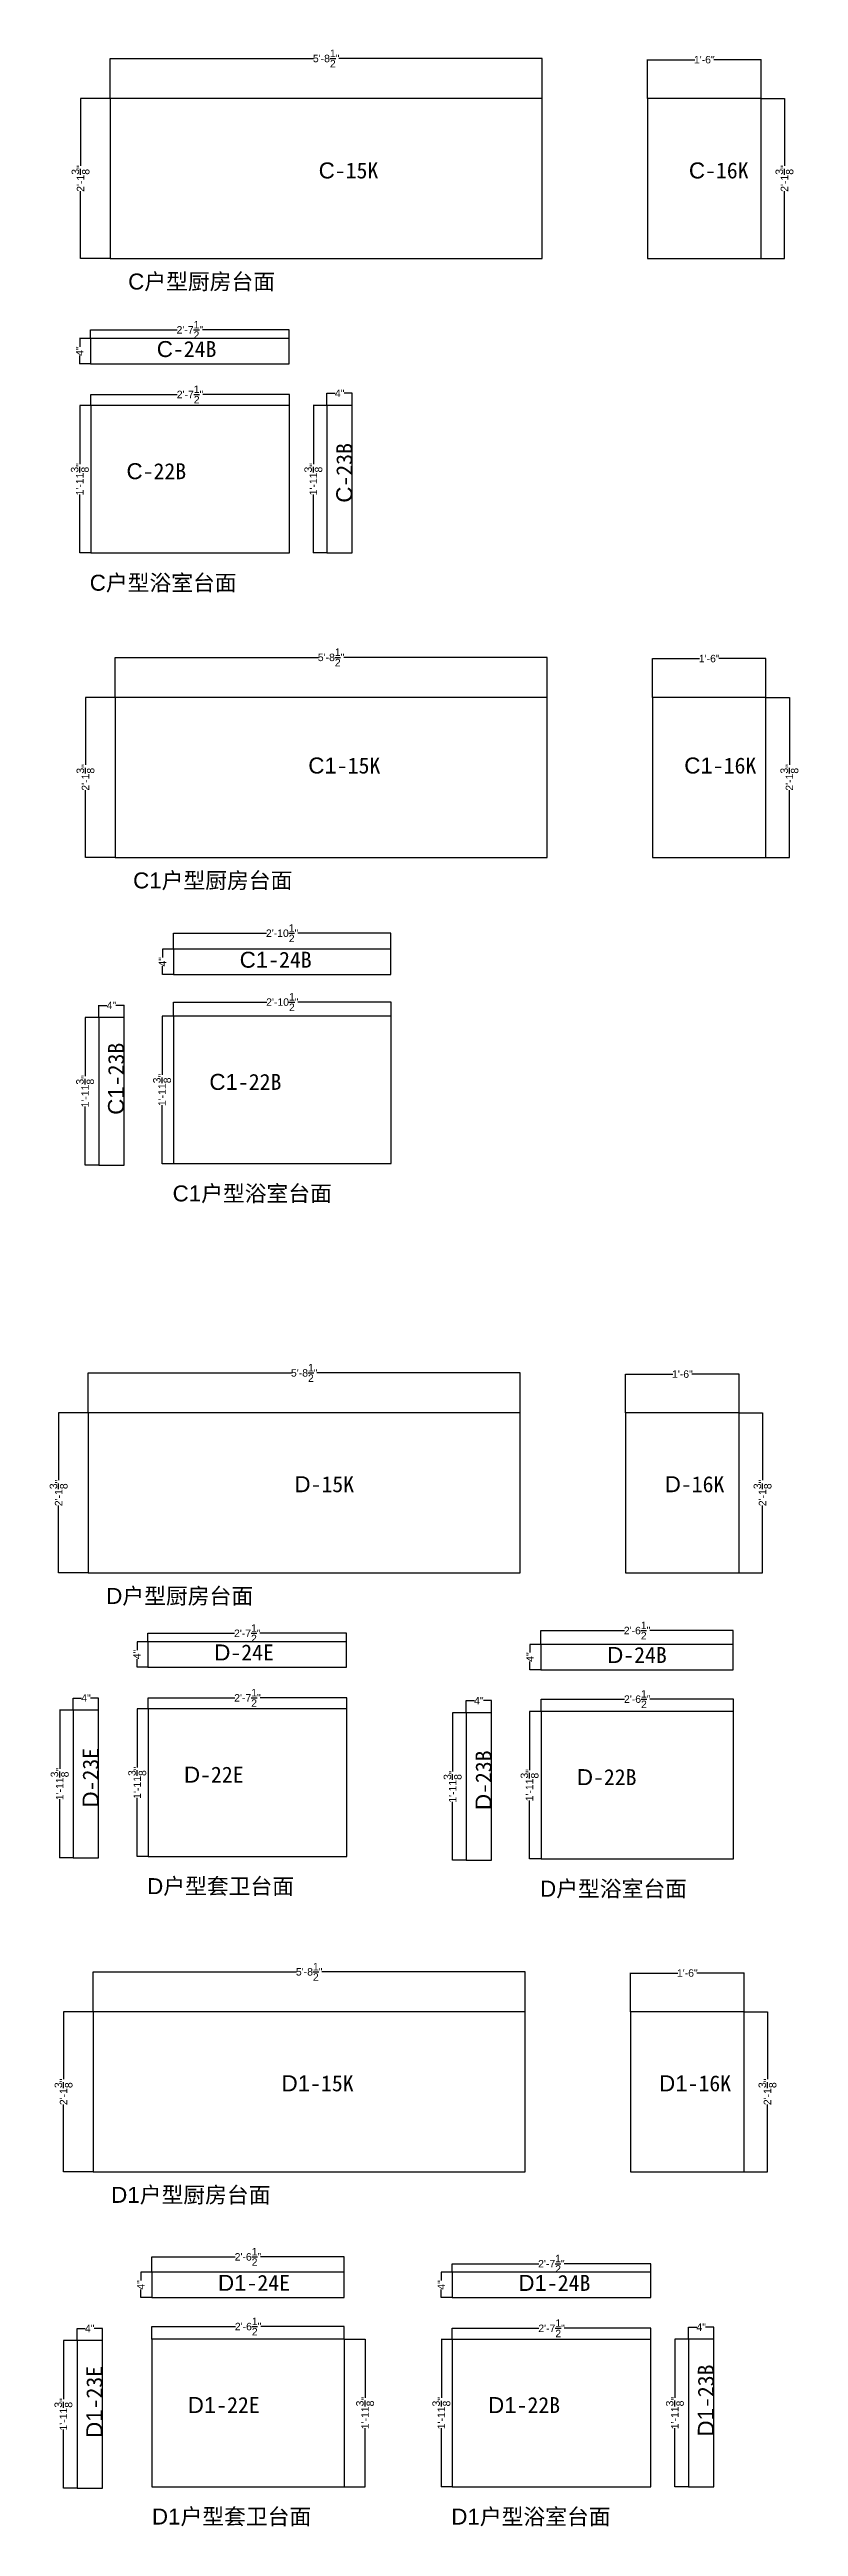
# Model space of a CAD drawing. Header units: inches. Extents: x -997106 to 39633, y -30199 to 1961.
# Drawn here: x 25590 to 28606, y -23411 to -13433 of the extents above; entities that cross this region are included whole.
import ezdxf

# ---------------------------------------------------------------- set-up
doc = ezdxf.new("R2010")
doc.units = ezdxf.units.IN
doc.header["$MEASUREMENT"] = 0
doc.layers.get('Defpoints').update_dxf_attribs({"color": 3})
doc.layers.add('编号', color=10, linetype='Continuous', plot=False)
doc.styles.get("Standard").update_dxf_attribs({"font": 'arial.ttf'})
doc.dimstyles.get("Standard").update_dxf_attribs({"dimtxt": 30, "dimasz": 1, "dimexe": 0.18, "dimexo": 0.0625, "dimgap": 0.09, "dimtad": 0, "dimtoh": 1, "dimdec": 4, "dimlfac": 0.03937, "dimzin": 0, "dimdsep": 46, "dimlunit": 4, "dimtxsty": 'Standard', "dimblk": 'ARCHTICK', "dimcen": 1, "dimadec": 0, "dimazin": 0, "dimtfac": 1, "dimtdec": 4, "dimtix": 1, "dimtofl": 0, "dimtmove": 2, "dimatfit": 3, "dimldrblk": 'ARCHTICK', "dimfxl": 1, "dimtolj": 1, "dimtzin": 0, "dimarcsym": 0})

msp = doc.modelspace()

# ---------------------------------------------------------------- texts
at = {"char_height": 64.3508622, "attachment_point": 1}
for s, insert in [('C{\\fSimSun|b0|i0|c134|p2;户型厨房台面}', (25906.98433, -14334.96158)), ('C{\\fSimSun|b0|i0|c134|p2;户型浴室台面}', (25752.26637, -15548.37386)), ('C1{\\fSimSun|b0|i0|c134|p2;户型厨房台面}', (25926.85174, -16747.60797)), ('C1{\\fSimSun|b0|i0|c134|p2;户型浴室台面}', (26085.87558, -18008.48646)), ('D{\\fSimSun|b0|i0|c134|p2;户型厨房台面}', (25818.71693, -19629.99592)), ('D{\\fSimSun|b0|i0|c134|p2;户型套卫台面}', (25983.50902, -20799.06513)), ('D{\\fSimSun|b0|i0|c134|p2;户型浴室台面}', (27565.58499, -20809.28726)), ('D1{\\fSimSun|b0|i0|c134|p2;户型厨房台面}', (25838.58433, -22042.64231)), ('D1{\\fSimSun|b0|i0|c134|p2;户型套卫台面}', (26002.67034, -23338.50585)), ('D1{\\fSimSun|b0|i0|c134|p2;户型浴室台面}', (27208.0212, -23338.78511))]:
    msp.add_mtext(s, dxfattribs=dict(at, insert=insert))
at = {"layer": '编号', "char_height": 64.3508622, "attachment_point": 1}
for s, insert in [('C{\\fSimSun|b0|i0|c134|p2;-15K}', (26674.12076, -13887.57861)), ('C{\\fSimSun|b0|i0|c134|p2;-16K}', (28164.94212, -13887.57861)), ('C{\\fSimSun|b0|i0|c134|p2;-24B}', (26022.34787, -14606.97151)), ('C{\\fSimSun|b0|i0|c134|p2;-22B}', (25900.41582, -15099.04276)), ('C1{\\fSimSun|b0|i0|c134|p2;-15K}', (26632.29879, -16284.72702)), ('C1{\\fSimSun|b0|i0|c134|p2;-16K}', (28146.18935, -16284.72702)), ('C1{\\fSimSun|b0|i0|c134|p2;-24B}', (26355.95708, -17067.08411)), ('C1{\\fSimSun|b0|i0|c134|p2;-22B}', (26234.02502, -17559.15536)), ('D{\\fSimSun|b0|i0|c134|p2;-15K}', (26576.49615, -19179.81776)), ('D{\\fSimSun|b0|i0|c134|p2;-16K}', (28067.52574, -19179.81776)), ('D{\\fSimSun|b0|i0|c134|p2;-24E}', (26253.59052, -19857.66278)), ('D{\\fSimSun|b0|i0|c134|p2;-24B}', (27835.66648, -19867.88491)), ('D{\\fSimSun|b0|i0|c134|p2;-22E}', (26131.65847, -20349.73404)), ('D{\\fSimSun|b0|i0|c134|p2;-22B}', (27713.73443, -20359.95617)), ('D1{\\fSimSun|b0|i0|c134|p2;-15K}', (26524.69884, -21593.32208)), ('D1{\\fSimSun|b0|i0|c134|p2;-16K}', (28044.65006, -21593.32208)), ('D1{\\fSimSun|b0|i0|c134|p2;-24E}', (26268.67986, -22397.1035)), ('D1{\\fSimSun|b0|i0|c134|p2;-24B}', (27478.10269, -22397.38276)), ('D1{\\fSimSun|b0|i0|c134|p2;-22E}', (26146.74781, -22889.17476)), ('D1{\\fSimSun|b0|i0|c134|p2;-22B}', (27356.17064, -22889.45402))]:
    msp.add_mtext(s, dxfattribs=dict(at, insert=insert))
at = {"layer": '编号', "char_height": 64.3508622, "attachment_point": 1, "rotation": 90}
for s, insert in [('C{\\fSimSun|b0|i0|c134|p2;-23B}', (26744.96326, -15258.07984)), ('C1{\\fSimSun|b0|i0|c134|p2;-23B}', (25825.90892, -17723.85041)), ('D{\\fSimSun|b0|i0|c134|p2;-23E}', (25723.54237, -20514.42908)), ('D{\\fSimSun|b0|i0|c134|p2;-23B}', (27305.61833, -20524.65122)), ('D1{\\fSimSun|b0|i0|c134|p2;-23E}', (25738.63171, -23053.8698)), ('D1{\\fSimSun|b0|i0|c134|p2;-23B}', (28200.71809, -23048.49109))]:
    msp.add_mtext(s, dxfattribs=dict(at, insert=insert))

# ---------------------------------------------------------------- blocks, each defined once
blk = doc.blocks.new('_ArchTick')
at = {"color": 0, "linetype": 'ByBlock', "const_width": 0.15}
blk.add_lwpolyline([(-0.5, -0.5), (0.5, 0.5)], dxfattribs=at)
blk = doc.blocks.new('*D376')
at = {"color": 0, "lineweight": -2, "transparency": 16777216}
for p, q in [((25745.9, -18924.7), (25745.9, -18763.5)), ((25745.9, -18763.7), (26565, -18763.7)), ((27485.9, -18763.7), (26666.9, -18763.7)), ((27485.9, -18924.7), (27485.9, -18763.5))]:
    blk.add_line(p, q, dxfattribs=at)
at = {"layer": 'Defpoints', "color": 0, "transparency": 16777216}
for p in [(27485.9, -18763.7), (25745.9, -18924.7), (27485.9, -18924.7)]:
    blk.add_point(p, dxfattribs=at)
at = {"color": 0, "lineweight": -2, "transparency": 16777216, "rotation": 180}
blk.add_blockref('_ArchTick', (25745.9, -18763.7), dxfattribs=at)
at = {"color": 0, "lineweight": -2, "transparency": 16777216}
blk.add_blockref('_ArchTick', (27485.9, -18763.7), dxfattribs=at)
at = {"color": 0, "transparency": 16777216, "insert": (26615.9, -18763.7), "char_height": 30, "attachment_point": 5}
blk.add_mtext('\\A1;5\'-8{\\H1x;\\S1/2;}"', dxfattribs=at)
blk = doc.blocks.new('*D377')
at = {"color": 0, "lineweight": -2, "transparency": 16777216}
for p, q in [((25745.9, -18924.7), (25626.8, -18924.7)), ((25626.9, -18924.7), (25626.9, -19196.1)), ((25626.9, -19569.7), (25626.9, -19298.3)), ((25745.9, -19569.7), (25626.8, -19569.7))]:
    blk.add_line(p, q, dxfattribs=at)
at = {"layer": 'Defpoints', "color": 0, "transparency": 16777216}
for p in [(25745.9, -18924.7), (25626.9, -19569.7), (25745.9, -19569.7)]:
    blk.add_point(p, dxfattribs=at)
at = {"color": 0, "lineweight": -2, "transparency": 16777216}
for p, rotation in [((25626.9, -18924.7), 90), ((25626.9, -19569.7), 270)]:
    blk.add_blockref('_ArchTick', p, dxfattribs=dict(at, rotation=rotation))
at = {"color": 0, "transparency": 16777216, "insert": (25626.9, -19247.2), "char_height": 30, "attachment_point": 5, "rotation": 90}
blk.add_mtext('\\A1;2\'-1{\\H1x;\\S3/8;}"', dxfattribs=at)
blk = doc.blocks.new('*D378')
at = {"color": 0, "lineweight": -2, "transparency": 16777216}
for p, q in [((27910.1, -18924.7), (27910.1, -18768.4)), ((27910.1, -18768.6), (28100, -18768.6)), ((28367.1, -18768.6), (28177.1, -18768.6)), ((28367.1, -18924.7), (28367.1, -18768.4))]:
    blk.add_line(p, q, dxfattribs=at)
at = {"layer": 'Defpoints', "color": 0, "transparency": 16777216}
for p in [(28367.1, -18768.6), (27910.1, -18924.7), (28367.1, -18924.7)]:
    blk.add_point(p, dxfattribs=at)
at = {"color": 0, "lineweight": -2, "transparency": 16777216, "rotation": 180}
blk.add_blockref('_ArchTick', (27910.1, -18768.6), dxfattribs=at)
at = {"color": 0, "lineweight": -2, "transparency": 16777216}
blk.add_blockref('_ArchTick', (28367.1, -18768.6), dxfattribs=at)
at = {"color": 0, "transparency": 16777216, "insert": (28138.6, -18768.6), "char_height": 30, "attachment_point": 5}
blk.add_mtext('\\A1;1\'-6"', dxfattribs=at)
blk = doc.blocks.new('*D379')
at = {"color": 0, "lineweight": -2, "transparency": 16777216}
for p, q in [((28367.1, -18924.7), (28461.5, -18924.7)), ((28461.3, -18924.7), (28461.3, -19196.1)), ((28461.3, -19569.7), (28461.3, -19298.3)), ((28367.1, -19569.7), (28461.5, -19569.7))]:
    blk.add_line(p, q, dxfattribs=at)
at = {"layer": 'Defpoints', "color": 0, "transparency": 16777216}
for p in [(28367.1, -18924.7), (28367.1, -19569.7), (28461.3, -19569.7)]:
    blk.add_point(p, dxfattribs=at)
at = {"color": 0, "lineweight": -2, "transparency": 16777216}
for p, rotation in [((28461.3, -18924.7), 90), ((28461.3, -19569.7), 270)]:
    blk.add_blockref('_ArchTick', p, dxfattribs=dict(at, rotation=rotation))
at = {"color": 0, "transparency": 16777216, "insert": (28461.3, -19247.2), "char_height": 30, "attachment_point": 5, "rotation": 90}
blk.add_mtext('\\A1;2\'-1{\\H1x;\\S3/8;}"', dxfattribs=at)
blk = doc.blocks.new('*D416')
at = {"color": 0, "lineweight": -2, "transparency": 16777216}
for p, q in [((25765.8, -21337.3), (25765.8, -21176.1)), ((25765.8, -21176.3), (26584.9, -21176.3)), ((27505.8, -21176.3), (26686.7, -21176.3)), ((27505.8, -21337.3), (27505.8, -21176.1))]:
    blk.add_line(p, q, dxfattribs=at)
at = {"layer": 'Defpoints', "color": 0, "transparency": 16777216}
for p in [(27505.8, -21176.3), (25765.8, -21337.4), (27505.8, -21337.4)]:
    blk.add_point(p, dxfattribs=at)
at = {"color": 0, "lineweight": -2, "transparency": 16777216, "rotation": 180}
blk.add_blockref('_ArchTick', (25765.8, -21176.3), dxfattribs=at)
at = {"color": 0, "lineweight": -2, "transparency": 16777216}
blk.add_blockref('_ArchTick', (27505.8, -21176.3), dxfattribs=at)
at = {"color": 0, "transparency": 16777216, "insert": (26635.8, -21176.3), "char_height": 30, "attachment_point": 5}
blk.add_mtext('\\A1;5\'-8{\\H1x;\\S1/2;}"', dxfattribs=at)
blk = doc.blocks.new('*D417')
at = {"color": 0, "lineweight": -2, "transparency": 16777216}
for p, q in [((25765.8, -21337.4), (25646.6, -21337.4)), ((25646.8, -21337.4), (25646.8, -21608.8)), ((25646.8, -21982.4), (25646.8, -21711)), ((25765.8, -21982.4), (25646.6, -21982.4))]:
    blk.add_line(p, q, dxfattribs=at)
at = {"layer": 'Defpoints', "color": 0, "transparency": 16777216}
for p in [(25765.8, -21337.4), (25646.8, -21982.4), (25765.8, -21982.4)]:
    blk.add_point(p, dxfattribs=at)
at = {"color": 0, "lineweight": -2, "transparency": 16777216}
for p, rotation in [((25646.8, -21337.4), 90), ((25646.8, -21982.4), 270)]:
    blk.add_blockref('_ArchTick', p, dxfattribs=dict(at, rotation=rotation))
at = {"color": 0, "transparency": 16777216, "insert": (25646.8, -21659.9), "char_height": 30, "attachment_point": 5, "rotation": 90}
blk.add_mtext('\\A1;2\'-1{\\H1x;\\S3/8;}"', dxfattribs=at)
blk = doc.blocks.new('*D418')
at = {"color": 0, "lineweight": -2, "transparency": 16777216}
for p, q in [((27929.9, -21337.3), (27929.9, -21181.1)), ((27929.9, -21181.3), (28119.9, -21181.3)), ((28386.9, -21181.3), (28197, -21181.3)), ((28386.9, -21337.3), (28386.9, -21181.1))]:
    blk.add_line(p, q, dxfattribs=at)
at = {"layer": 'Defpoints', "color": 0, "transparency": 16777216}
for p in [(28386.9, -21181.3), (27929.9, -21337.4), (28386.9, -21337.4)]:
    blk.add_point(p, dxfattribs=at)
at = {"color": 0, "lineweight": -2, "transparency": 16777216, "rotation": 180}
blk.add_blockref('_ArchTick', (27929.9, -21181.3), dxfattribs=at)
at = {"color": 0, "lineweight": -2, "transparency": 16777216}
blk.add_blockref('_ArchTick', (28386.9, -21181.3), dxfattribs=at)
at = {"color": 0, "transparency": 16777216, "insert": (28158.4, -21181.3), "char_height": 30, "attachment_point": 5}
blk.add_mtext('\\A1;1\'-6"', dxfattribs=at)
blk = doc.blocks.new('*D419')
at = {"color": 0, "lineweight": -2, "transparency": 16777216}
for p, q in [((28387, -21337.4), (28481.4, -21337.4)), ((28481.2, -21337.4), (28481.2, -21608.8)), ((28481.2, -21982.4), (28481.2, -21711)), ((28387, -21982.4), (28481.4, -21982.4))]:
    blk.add_line(p, q, dxfattribs=at)
at = {"layer": 'Defpoints', "color": 0, "transparency": 16777216}
for p in [(28386.9, -21337.4), (28386.9, -21982.4), (28481.2, -21982.4)]:
    blk.add_point(p, dxfattribs=at)
at = {"color": 0, "lineweight": -2, "transparency": 16777216}
for p, rotation in [((28481.2, -21337.4), 90), ((28481.2, -21982.4), 270)]:
    blk.add_blockref('_ArchTick', p, dxfattribs=dict(at, rotation=rotation))
at = {"color": 0, "transparency": 16777216, "insert": (28481.2, -21659.9), "char_height": 30, "attachment_point": 5, "rotation": 90}
blk.add_mtext('\\A1;2\'-1{\\H1x;\\S3/8;}"', dxfattribs=at)
blk = doc.blocks.new('*D640')
at = {"color": 0, "lineweight": -2, "transparency": 16777216}
for p, q in [((26002.4, -22656.7), (26002.4, -22605.1)), ((26002.4, -22605.3), (26338.7, -22605.3)), ((26777.4, -22605.3), (26441.1, -22605.3)), ((26777.4, -22656.7), (26777.4, -22605.1))]:
    blk.add_line(p, q, dxfattribs=at)
at = {"layer": 'Defpoints', "color": 0, "transparency": 16777216}
for p in [(26777.4, -22605.3), (26002.4, -22656.8), (26777.4, -22656.8)]:
    blk.add_point(p, dxfattribs=at)
at = {"color": 0, "lineweight": -2, "transparency": 16777216, "rotation": 180}
blk.add_blockref('_ArchTick', (26002.4, -22605.3), dxfattribs=at)
at = {"color": 0, "lineweight": -2, "transparency": 16777216}
blk.add_blockref('_ArchTick', (26777.4, -22605.3), dxfattribs=at)
at = {"color": 0, "transparency": 16777216, "insert": (26389.9, -22605.3), "char_height": 30, "attachment_point": 5}
blk.add_mtext('\\A1;2\'-6{\\H1x;\\S1/2;}"', dxfattribs=at)
blk = doc.blocks.new('*D641')
at = {"color": 0, "lineweight": -2, "transparency": 16777216}
for p, q in [((26777.5, -22656.8), (26861.1, -22656.8)), ((26861, -22656.8), (26861, -22892.7)), ((26861, -23250.8), (26861, -23014.9)), ((26777.5, -23250.8), (26861.1, -23250.8))]:
    blk.add_line(p, q, dxfattribs=at)
at = {"layer": 'Defpoints', "color": 0, "transparency": 16777216}
for p in [(26777.4, -22656.8), (26777.4, -23250.8), (26861, -23250.8)]:
    blk.add_point(p, dxfattribs=at)
at = {"color": 0, "lineweight": -2, "transparency": 16777216}
for p, rotation in [((26861, -22656.8), 90), ((26861, -23250.8), 270)]:
    blk.add_blockref('_ArchTick', p, dxfattribs=dict(at, rotation=rotation))
at = {"color": 0, "transparency": 16777216, "insert": (26861, -22953.8), "char_height": 30, "attachment_point": 5, "rotation": 90}
blk.add_mtext('\\A1;1\'-11{\\H1x;\\S3/8;}"', dxfattribs=at)
blk = doc.blocks.new('*D642')
at = {"color": 0, "lineweight": -2, "transparency": 16777216}
for p, q in [((25701.2, -22662.2), (25646.1, -22662.2)), ((25646.3, -22662.2), (25646.3, -22898.1)), ((25646.3, -23256.2), (25646.3, -23020.3)), ((25701.2, -23256.2), (25646.1, -23256.2))]:
    blk.add_line(p, q, dxfattribs=at)
at = {"layer": 'Defpoints', "color": 0, "transparency": 16777216}
for p in [(25701.2, -22662.2), (25646.3, -23256.2), (25701.2, -23256.2)]:
    blk.add_point(p, dxfattribs=at)
at = {"color": 0, "lineweight": -2, "transparency": 16777216}
for p, rotation in [((25646.3, -22662.2), 90), ((25646.3, -23256.2), 270)]:
    blk.add_blockref('_ArchTick', p, dxfattribs=dict(at, rotation=rotation))
at = {"color": 0, "transparency": 16777216, "insert": (25646.3, -22959.2), "char_height": 30, "attachment_point": 5, "rotation": 90}
blk.add_mtext('\\A1;1\'-11{\\H1x;\\S3/8;}"', dxfattribs=at)
blk = doc.blocks.new('*D643')
at = {"color": 0, "lineweight": -2, "transparency": 16777216}
for p, q in [((25701.2, -22662.1), (25701.2, -22612.9)), ((25701.2, -22613.1), (25734.3, -22613.1)), ((25803.2, -22613.1), (25770.2, -22613.1)), ((25803.2, -22662.1), (25803.2, -22612.9))]:
    blk.add_line(p, q, dxfattribs=at)
at = {"layer": 'Defpoints', "color": 0, "transparency": 16777216}
for p in [(25803.2, -22613.1), (25701.2, -22662.2), (25803.2, -22662.2)]:
    blk.add_point(p, dxfattribs=at)
at = {"color": 0, "lineweight": -2, "transparency": 16777216, "rotation": 180}
blk.add_blockref('_ArchTick', (25701.2, -22613.1), dxfattribs=at)
at = {"color": 0, "lineweight": -2, "transparency": 16777216}
blk.add_blockref('_ArchTick', (25803.2, -22613.1), dxfattribs=at)
at = {"color": 0, "transparency": 16777216, "insert": (25752.2, -22613.1), "char_height": 30, "attachment_point": 5}
blk.add_mtext('\\A1;4"', dxfattribs=at)
blk = doc.blocks.new('*D644')
at = {"color": 0, "lineweight": -2, "transparency": 16777216}
for p, q in [((26001.6, -22386.7), (25957.6, -22386.7)), ((25957.8, -22386.7), (25957.8, -22419.7)), ((26001.6, -22488.7), (25957.6, -22488.7)), ((25957.8, -22488.7), (25957.8, -22455.6))]:
    blk.add_line(p, q, dxfattribs=at)
at = {"layer": 'Defpoints', "color": 0, "transparency": 16777216}
for p in [(26001.7, -22386.7), (25957.8, -22488.7), (26001.7, -22488.7)]:
    blk.add_point(p, dxfattribs=at)
at = {"color": 0, "lineweight": -2, "transparency": 16777216}
for p, rotation in [((25957.8, -22386.7), 90), ((25957.8, -22488.7), 270)]:
    blk.add_blockref('_ArchTick', p, dxfattribs=dict(at, rotation=rotation))
at = {"color": 0, "transparency": 16777216, "insert": (25957.8, -22437.7), "char_height": 30, "attachment_point": 5, "rotation": 90}
blk.add_mtext('\\A1;4"', dxfattribs=at)
blk = doc.blocks.new('*D645')
at = {"color": 0, "lineweight": -2, "transparency": 16777216}
for p, q in [((26001.7, -22386.6), (26001.7, -22324.6)), ((26001.7, -22324.7), (26338, -22324.7)), ((26776.7, -22324.7), (26440.3, -22324.7)), ((26776.7, -22386.6), (26776.7, -22324.6))]:
    blk.add_line(p, q, dxfattribs=at)
at = {"layer": 'Defpoints', "color": 0, "transparency": 16777216}
for p in [(26776.7, -22324.7), (26001.7, -22386.7), (26776.7, -22386.7)]:
    blk.add_point(p, dxfattribs=at)
at = {"color": 0, "lineweight": -2, "transparency": 16777216, "rotation": 180}
blk.add_blockref('_ArchTick', (26001.7, -22324.7), dxfattribs=at)
at = {"color": 0, "lineweight": -2, "transparency": 16777216}
blk.add_blockref('_ArchTick', (26776.7, -22324.7), dxfattribs=at)
at = {"color": 0, "transparency": 16777216, "insert": (26389.2, -22324.7), "char_height": 30, "attachment_point": 5}
blk.add_mtext('\\A1;2\'-6{\\H1x;\\S1/2;}"', dxfattribs=at)
blk = doc.blocks.new('*D706')
at = {"color": 0, "lineweight": -2, "transparency": 16777216}
for p, q in [((25686.1, -20122.8), (25631, -20122.8)), ((25631.2, -20122.8), (25631.2, -20358.7)), ((25631.2, -20716.8), (25631.2, -20480.9)), ((25686.1, -20716.8), (25631, -20716.8))]:
    blk.add_line(p, q, dxfattribs=at)
at = {"layer": 'Defpoints', "color": 0, "transparency": 16777216}
for p in [(25686.2, -20122.8), (25631.2, -20716.8), (25686.2, -20716.8)]:
    blk.add_point(p, dxfattribs=at)
at = {"color": 0, "lineweight": -2, "transparency": 16777216}
for p, rotation in [((25631.2, -20122.8), 90), ((25631.2, -20716.8), 270)]:
    blk.add_blockref('_ArchTick', p, dxfattribs=dict(at, rotation=rotation))
at = {"color": 0, "transparency": 16777216, "insert": (25631.2, -20419.8), "char_height": 30, "attachment_point": 5, "rotation": 90}
blk.add_mtext('\\A1;1\'-11{\\H1x;\\S3/8;}"', dxfattribs=at)
blk = doc.blocks.new('*D707')
at = {"color": 0, "lineweight": -2, "transparency": 16777216}
for p, q in [((25686.2, -20122.7), (25686.2, -20073.5)), ((25686.2, -20073.7), (25719.2, -20073.7)), ((25788.2, -20073.7), (25755.1, -20073.7)), ((25788.2, -20122.7), (25788.2, -20073.5))]:
    blk.add_line(p, q, dxfattribs=at)
at = {"layer": 'Defpoints', "color": 0, "transparency": 16777216}
for p in [(25686.2, -20122.8), (25788.2, -20073.7), (25788.2, -20122.8)]:
    blk.add_point(p, dxfattribs=at)
at = {"color": 0, "lineweight": -2, "transparency": 16777216, "rotation": 180}
blk.add_blockref('_ArchTick', (25686.2, -20073.7), dxfattribs=at)
at = {"color": 0, "lineweight": -2, "transparency": 16777216}
blk.add_blockref('_ArchTick', (25788.2, -20073.7), dxfattribs=at)
at = {"color": 0, "transparency": 16777216, "insert": (25737.2, -20073.7), "char_height": 30, "attachment_point": 5}
blk.add_mtext('\\A1;4"', dxfattribs=at)
blk = doc.blocks.new('*D708')
at = {"color": 0, "lineweight": -2, "transparency": 16777216}
for p, q in [((25987.3, -20117.3), (25987.3, -20072.6)), ((25987.3, -20072.8), (26336.2, -20072.8)), ((26787.3, -20072.8), (26438.5, -20072.8)), ((26787.3, -20117.3), (26787.3, -20072.6))]:
    blk.add_line(p, q, dxfattribs=at)
at = {"layer": 'Defpoints', "color": 0, "transparency": 16777216}
for p in [(25987.3, -20117.3), (26787.3, -20072.8), (26787.3, -20117.3)]:
    blk.add_point(p, dxfattribs=at)
at = {"color": 0, "lineweight": -2, "transparency": 16777216, "rotation": 180}
blk.add_blockref('_ArchTick', (25987.3, -20072.8), dxfattribs=at)
at = {"color": 0, "lineweight": -2, "transparency": 16777216}
blk.add_blockref('_ArchTick', (26787.3, -20072.8), dxfattribs=at)
at = {"color": 0, "transparency": 16777216, "insert": (26387.3, -20072.8), "char_height": 30, "attachment_point": 5}
blk.add_mtext('\\A1;2\'-7{\\H1x;\\S1/2;}"', dxfattribs=at)
blk = doc.blocks.new('*D709')
at = {"color": 0, "lineweight": -2, "transparency": 16777216}
for p, q in [((25987.3, -20117.3), (25943.3, -20117.3)), ((25943.5, -20117.3), (25943.5, -20353.3)), ((25943.5, -20711.3), (25943.5, -20475.4)), ((25987.3, -20711.3), (25943.3, -20711.3))]:
    blk.add_line(p, q, dxfattribs=at)
at = {"layer": 'Defpoints', "color": 0, "transparency": 16777216}
for p in [(25987.3, -20117.3), (25943.5, -20711.3), (25987.3, -20711.3)]:
    blk.add_point(p, dxfattribs=at)
at = {"color": 0, "lineweight": -2, "transparency": 16777216}
for p, rotation in [((25943.5, -20117.3), 90), ((25943.5, -20711.3), 270)]:
    blk.add_blockref('_ArchTick', p, dxfattribs=dict(at, rotation=rotation))
at = {"color": 0, "transparency": 16777216, "insert": (25943.5, -20414.3), "char_height": 30, "attachment_point": 5, "rotation": 90}
blk.add_mtext('\\A1;1\'-11{\\H1x;\\S3/8;}"', dxfattribs=at)
blk = doc.blocks.new('*D710')
at = {"color": 0, "lineweight": -2, "transparency": 16777216}
for p, q in [((25986.5, -19847.2), (25942.9, -19847.2)), ((25943, -19847.2), (25943, -19880.3)), ((25986.5, -19949.2), (25942.9, -19949.2)), ((25943, -19949.2), (25943, -19916.2))]:
    blk.add_line(p, q, dxfattribs=at)
at = {"layer": 'Defpoints', "color": 0, "transparency": 16777216}
for p in [(25986.6, -19847.2), (25943, -19949.2), (25986.6, -19949.2)]:
    blk.add_point(p, dxfattribs=at)
at = {"color": 0, "lineweight": -2, "transparency": 16777216}
for p, rotation in [((25943, -19847.2), 90), ((25943, -19949.2), 270)]:
    blk.add_blockref('_ArchTick', p, dxfattribs=dict(at, rotation=rotation))
at = {"color": 0, "transparency": 16777216, "insert": (25943, -19898.2), "char_height": 30, "attachment_point": 5, "rotation": 90}
blk.add_mtext('\\A1;4"', dxfattribs=at)
blk = doc.blocks.new('*D711')
at = {"color": 0, "lineweight": -2, "transparency": 16777216}
for p, q in [((25986.6, -19847.2), (25986.6, -19812.4)), ((25986.6, -19812.6), (26335.4, -19812.6)), ((26786.6, -19812.6), (26437.7, -19812.6)), ((26786.6, -19847.2), (26786.6, -19812.4))]:
    blk.add_line(p, q, dxfattribs=at)
at = {"layer": 'Defpoints', "color": 0, "transparency": 16777216}
for p in [(25986.6, -19847.2), (26786.6, -19812.6), (26786.6, -19847.2)]:
    blk.add_point(p, dxfattribs=at)
at = {"color": 0, "lineweight": -2, "transparency": 16777216, "rotation": 180}
blk.add_blockref('_ArchTick', (25986.6, -19812.6), dxfattribs=at)
at = {"color": 0, "lineweight": -2, "transparency": 16777216}
blk.add_blockref('_ArchTick', (26786.6, -19812.6), dxfattribs=at)
at = {"color": 0, "transparency": 16777216, "insert": (26386.6, -19812.6), "char_height": 30, "attachment_point": 5}
blk.add_mtext('\\A1;2\'-7{\\H1x;\\S1/2;}"', dxfattribs=at)
blk = doc.blocks.new('*D1089')
at = {"color": 0, "lineweight": -2, "transparency": 16777216}
for p, q in [((27268.2, -20133), (27213.1, -20133)), ((27213.3, -20133), (27213.3, -20368.9)), ((27213.3, -20727), (27213.3, -20491.1)), ((27268.2, -20727), (27213.1, -20727))]:
    blk.add_line(p, q, dxfattribs=at)
at = {"layer": 'Defpoints', "color": 0, "transparency": 16777216}
for p in [(27268.2, -20133), (27213.3, -20727), (27268.2, -20727)]:
    blk.add_point(p, dxfattribs=at)
at = {"color": 0, "lineweight": -2, "transparency": 16777216}
for p, rotation in [((27213.3, -20133), 90), ((27213.3, -20727), 270)]:
    blk.add_blockref('_ArchTick', p, dxfattribs=dict(at, rotation=rotation))
at = {"color": 0, "transparency": 16777216, "insert": (27213.3, -20430), "char_height": 30, "attachment_point": 5, "rotation": 90}
blk.add_mtext('\\A1;1\'-11{\\H1x;\\S3/8;}"', dxfattribs=at)
blk = doc.blocks.new('*D1090')
at = {"color": 0, "lineweight": -2, "transparency": 16777216}
for p, q in [((27268.2, -20132.9), (27268.2, -20083.7)), ((27268.2, -20083.9), (27301.3, -20083.9)), ((27370.2, -20083.9), (27337.2, -20083.9)), ((27370.2, -20132.9), (27370.2, -20083.7))]:
    blk.add_line(p, q, dxfattribs=at)
at = {"layer": 'Defpoints', "color": 0, "transparency": 16777216}
for p in [(27268.2, -20133), (27370.2, -20083.9), (27370.2, -20133)]:
    blk.add_point(p, dxfattribs=at)
at = {"color": 0, "lineweight": -2, "transparency": 16777216, "rotation": 180}
blk.add_blockref('_ArchTick', (27268.2, -20083.9), dxfattribs=at)
at = {"color": 0, "lineweight": -2, "transparency": 16777216}
blk.add_blockref('_ArchTick', (27370.2, -20083.9), dxfattribs=at)
at = {"color": 0, "transparency": 16777216, "insert": (27319.2, -20083.9), "char_height": 30, "attachment_point": 5}
blk.add_mtext('\\A1;4"', dxfattribs=at)
blk = doc.blocks.new('*D1088')
at = {"color": 0, "lineweight": -2, "transparency": 16777216}
for p, q in [((27568.6, -19857.4), (27524.6, -19857.4)), ((27524.8, -19857.4), (27524.8, -19890.5)), ((27524.8, -19959.4), (27524.8, -19926.4)), ((27568.6, -19959.4), (27524.6, -19959.4))]:
    blk.add_line(p, q, dxfattribs=at)
at = {"layer": 'Defpoints', "color": 0, "transparency": 16777216}
for p in [(27568.7, -19857.4), (27524.8, -19959.4), (27568.7, -19959.4)]:
    blk.add_point(p, dxfattribs=at)
at = {"color": 0, "lineweight": -2, "transparency": 16777216}
for p, rotation in [((27524.8, -19857.4), 90), ((27524.8, -19959.4), 270)]:
    blk.add_blockref('_ArchTick', p, dxfattribs=dict(at, rotation=rotation))
at = {"color": 0, "transparency": 16777216, "insert": (27524.8, -19908.4), "char_height": 30, "attachment_point": 5, "rotation": 90}
blk.add_mtext('\\A1;4"', dxfattribs=at)
blk = doc.blocks.new('*D1091')
at = {"color": 0, "lineweight": -2, "transparency": 16777216}
for p, q in [((27568.7, -19855.7), (27568.7, -19801.3)), ((27568.7, -19801.5), (27905, -19801.5)), ((28343.7, -19801.5), (28007.3, -19801.5)), ((28343.7, -19857.4), (28343.7, -19801.3))]:
    blk.add_line(p, q, dxfattribs=at)
at = {"layer": 'Defpoints', "color": 0, "transparency": 16777216}
for p in [(27568.7, -19855.8), (28343.7, -19801.5), (28343.7, -19857.4)]:
    blk.add_point(p, dxfattribs=at)
at = {"color": 0, "lineweight": -2, "transparency": 16777216, "rotation": 180}
blk.add_blockref('_ArchTick', (27568.7, -19801.5), dxfattribs=at)
at = {"color": 0, "lineweight": -2, "transparency": 16777216}
blk.add_blockref('_ArchTick', (28343.7, -19801.5), dxfattribs=at)
at = {"color": 0, "transparency": 16777216, "insert": (27956.2, -19801.5), "char_height": 30, "attachment_point": 5}
blk.add_mtext('\\A1;2\'-6{\\H1x;\\S1/2;}"', dxfattribs=at)
blk = doc.blocks.new('*D1092')
at = {"color": 0, "lineweight": -2, "transparency": 16777216}
for p, q in [((27569.4, -20127.5), (27569.4, -20077.6)), ((27569.4, -20077.8), (27905.7, -20077.8)), ((28344.4, -20077.8), (28008, -20077.8)), ((28344.4, -20127.5), (28344.4, -20077.6))]:
    blk.add_line(p, q, dxfattribs=at)
at = {"layer": 'Defpoints', "color": 0, "transparency": 16777216}
for p in [(27569.4, -20127.6), (28344.4, -20077.8), (28344.4, -20127.6)]:
    blk.add_point(p, dxfattribs=at)
at = {"color": 0, "lineweight": -2, "transparency": 16777216, "rotation": 180}
blk.add_blockref('_ArchTick', (27569.4, -20077.8), dxfattribs=at)
at = {"color": 0, "lineweight": -2, "transparency": 16777216}
blk.add_blockref('_ArchTick', (28344.4, -20077.8), dxfattribs=at)
at = {"color": 0, "transparency": 16777216, "insert": (27956.9, -20077.8), "char_height": 30, "attachment_point": 5}
blk.add_mtext('\\A1;2\'-6{\\H1x;\\S1/2;}"', dxfattribs=at)
blk = doc.blocks.new('*D1093')
at = {"color": 0, "lineweight": -2, "transparency": 16777216}
for p, q in [((27569.3, -20127.6), (27523, -20127.6)), ((27523.2, -20127.6), (27523.2, -20363.5)), ((27523.2, -20721.6), (27523.2, -20485.7)), ((27569.3, -20721.6), (27523, -20721.6))]:
    blk.add_line(p, q, dxfattribs=at)
at = {"layer": 'Defpoints', "color": 0, "transparency": 16777216}
for p in [(27569.4, -20127.6), (27523.2, -20721.6), (27569.4, -20721.6)]:
    blk.add_point(p, dxfattribs=at)
at = {"color": 0, "lineweight": -2, "transparency": 16777216}
for p, rotation in [((27523.2, -20127.6), 90), ((27523.2, -20721.6), 270)]:
    blk.add_blockref('_ArchTick', p, dxfattribs=dict(at, rotation=rotation))
at = {"color": 0, "transparency": 16777216, "insert": (27523.2, -20424.6), "char_height": 30, "attachment_point": 5, "rotation": 90}
blk.add_mtext('\\A1;1\'-11{\\H1x;\\S3/8;}"', dxfattribs=at)
blk = doc.blocks.new('*D1352')
at = {"color": 0, "lineweight": -2, "transparency": 16777216}
for p, q in [((28163.3, -22656.8), (28108.2, -22656.8)), ((28108.4, -22656.8), (28108.4, -22892.7)), ((28108.4, -23250.8), (28108.4, -23014.9)), ((28163.3, -23250.8), (28108.2, -23250.8))]:
    blk.add_line(p, q, dxfattribs=at)
at = {"layer": 'Defpoints', "color": 0, "transparency": 16777216}
for p in [(28163.3, -22656.8), (28108.4, -23250.8), (28163.3, -23250.8)]:
    blk.add_point(p, dxfattribs=at)
at = {"color": 0, "lineweight": -2, "transparency": 16777216}
for p, rotation in [((28108.4, -22656.8), 90), ((28108.4, -23250.8), 270)]:
    blk.add_blockref('_ArchTick', p, dxfattribs=dict(at, rotation=rotation))
at = {"color": 0, "transparency": 16777216, "insert": (28108.4, -22953.8), "char_height": 30, "attachment_point": 5, "rotation": 90}
blk.add_mtext('\\A1;1\'-11{\\H1x;\\S3/8;}"', dxfattribs=at)
blk = doc.blocks.new('*D1353')
at = {"color": 0, "lineweight": -2, "transparency": 16777216}
for p, q in [((28163.3, -22656.8), (28163.3, -22607.5)), ((28163.3, -22607.7), (28196.4, -22607.7)), ((28265.3, -22607.7), (28232.3, -22607.7)), ((28265.3, -22656.8), (28265.3, -22607.5))]:
    blk.add_line(p, q, dxfattribs=at)
at = {"layer": 'Defpoints', "color": 0, "transparency": 16777216}
for p in [(28265.3, -22607.7), (28163.3, -22656.8), (28265.3, -22656.8)]:
    blk.add_point(p, dxfattribs=at)
at = {"color": 0, "lineweight": -2, "transparency": 16777216, "rotation": 180}
blk.add_blockref('_ArchTick', (28163.3, -22607.7), dxfattribs=at)
at = {"color": 0, "lineweight": -2, "transparency": 16777216}
blk.add_blockref('_ArchTick', (28265.3, -22607.7), dxfattribs=at)
at = {"color": 0, "transparency": 16777216, "insert": (28214.3, -22607.7), "char_height": 30, "attachment_point": 5}
blk.add_mtext('\\A1;4"', dxfattribs=at)
blk = doc.blocks.new('*D1354')
at = {"color": 0, "lineweight": -2, "transparency": 16777216}
for p, q in [((27211.8, -22657), (27211.8, -22612.3)), ((27211.8, -22612.5), (27560.7, -22612.5)), ((28011.8, -22612.5), (27663, -22612.5)), ((28011.8, -22657), (28011.8, -22612.3))]:
    blk.add_line(p, q, dxfattribs=at)
at = {"layer": 'Defpoints', "color": 0, "transparency": 16777216}
for p in [(28011.8, -22612.5), (27211.8, -22657.1), (28011.8, -22657.1)]:
    blk.add_point(p, dxfattribs=at)
at = {"color": 0, "lineweight": -2, "transparency": 16777216, "rotation": 180}
blk.add_blockref('_ArchTick', (27211.8, -22612.5), dxfattribs=at)
at = {"color": 0, "lineweight": -2, "transparency": 16777216}
blk.add_blockref('_ArchTick', (28011.8, -22612.5), dxfattribs=at)
at = {"color": 0, "transparency": 16777216, "insert": (27611.8, -22612.5), "char_height": 30, "attachment_point": 5}
blk.add_mtext('\\A1;2\'-7{\\H1x;\\S1/2;}"', dxfattribs=at)
blk = doc.blocks.new('*D1355')
at = {"color": 0, "lineweight": -2, "transparency": 16777216}
for p, q in [((27211.8, -22657.1), (27167.8, -22657.1)), ((27168, -22657.1), (27168, -22893)), ((27168, -23251.1), (27168, -23015.2)), ((27211.8, -23251.1), (27167.8, -23251.1))]:
    blk.add_line(p, q, dxfattribs=at)
at = {"layer": 'Defpoints', "color": 0, "transparency": 16777216}
for p in [(27211.8, -22657.1), (27168, -23251.1), (27211.8, -23251.1)]:
    blk.add_point(p, dxfattribs=at)
at = {"color": 0, "lineweight": -2, "transparency": 16777216}
for p, rotation in [((27168, -22657.1), 90), ((27168, -23251.1), 270)]:
    blk.add_blockref('_ArchTick', p, dxfattribs=dict(at, rotation=rotation))
at = {"color": 0, "transparency": 16777216, "insert": (27168, -22954.1), "char_height": 30, "attachment_point": 5, "rotation": 90}
blk.add_mtext('\\A1;1\'-11{\\H1x;\\S3/8;}"', dxfattribs=at)
blk = doc.blocks.new('*D1356')
at = {"color": 0, "lineweight": -2, "transparency": 16777216}
for p, q in [((27211, -22386.9), (27167.4, -22386.9)), ((27167.6, -22386.9), (27167.6, -22420)), ((27211, -22488.9), (27167.4, -22488.9)), ((27167.6, -22488.9), (27167.6, -22455.9))]:
    blk.add_line(p, q, dxfattribs=at)
at = {"layer": 'Defpoints', "color": 0, "transparency": 16777216}
for p in [(27211.1, -22386.9), (27167.6, -22488.9), (27211.1, -22488.9)]:
    blk.add_point(p, dxfattribs=at)
at = {"color": 0, "lineweight": -2, "transparency": 16777216}
for p, rotation in [((27167.6, -22386.9), 90), ((27167.6, -22488.9), 270)]:
    blk.add_blockref('_ArchTick', p, dxfattribs=dict(at, rotation=rotation))
at = {"color": 0, "transparency": 16777216, "insert": (27167.6, -22437.9), "char_height": 30, "attachment_point": 5, "rotation": 90}
blk.add_mtext('\\A1;4"', dxfattribs=at)
blk = doc.blocks.new('*D1357')
at = {"color": 0, "lineweight": -2, "transparency": 16777216}
for p, q in [((27211.1, -22386.9), (27211.1, -22352.1)), ((27211.1, -22352.3), (27559.9, -22352.3)), ((28011.1, -22352.3), (27662.3, -22352.3)), ((28011.1, -22386.9), (28011.1, -22352.1))]:
    blk.add_line(p, q, dxfattribs=at)
at = {"layer": 'Defpoints', "color": 0, "transparency": 16777216}
for p in [(27211.1, -22386.9), (28011.1, -22352.3), (28011.1, -22386.9)]:
    blk.add_point(p, dxfattribs=at)
at = {"color": 0, "lineweight": -2, "transparency": 16777216, "rotation": 180}
blk.add_blockref('_ArchTick', (27211.1, -22352.3), dxfattribs=at)
at = {"color": 0, "lineweight": -2, "transparency": 16777216}
blk.add_blockref('_ArchTick', (28011.1, -22352.3), dxfattribs=at)
at = {"color": 0, "transparency": 16777216, "insert": (27611.1, -22352.3), "char_height": 30, "attachment_point": 5}
blk.add_mtext('\\A1;2\'-7{\\H1x;\\S1/2;}"', dxfattribs=at)
blk = doc.blocks.new('*D286')
at = {"color": 0, "lineweight": -2, "transparency": 16777216}
for p, q in [((25834.2, -13629.6), (25834.2, -13468.5)), ((25834.2, -13468.6), (26653.3, -13468.6)), ((27574.2, -13468.6), (26755.1, -13468.6)), ((27574.2, -13629.6), (27574.2, -13468.5))]:
    blk.add_line(p, q, dxfattribs=at)
at = {"layer": 'Defpoints', "color": 0, "transparency": 16777216}
for p in [(27574.2, -13468.6), (25834.2, -13629.7), (27574.2, -13629.7)]:
    blk.add_point(p, dxfattribs=at)
at = {"color": 0, "lineweight": -2, "transparency": 16777216, "rotation": 180}
blk.add_blockref('_ArchTick', (25834.2, -13468.6), dxfattribs=at)
at = {"color": 0, "lineweight": -2, "transparency": 16777216}
blk.add_blockref('_ArchTick', (27574.2, -13468.6), dxfattribs=at)
at = {"color": 0, "transparency": 16777216, "insert": (26704.2, -13468.6), "char_height": 30, "attachment_point": 5}
blk.add_mtext('\\A1;5\'-8{\\H1x;\\S1/2;}"', dxfattribs=at)
blk = doc.blocks.new('*D287')
at = {"color": 0, "lineweight": -2, "transparency": 16777216}
for p, q in [((25834.2, -13629.7), (25715, -13629.7)), ((25715.2, -13629.7), (25715.2, -13901.1)), ((25715.2, -14274.7), (25715.2, -14003.3)), ((25834.2, -14274.7), (25715, -14274.7))]:
    blk.add_line(p, q, dxfattribs=at)
at = {"layer": 'Defpoints', "color": 0, "transparency": 16777216}
for p in [(25834.2, -13629.7), (25715.2, -14274.7), (25834.2, -14274.7)]:
    blk.add_point(p, dxfattribs=at)
at = {"color": 0, "lineweight": -2, "transparency": 16777216}
for p, rotation in [((25715.2, -13629.7), 90), ((25715.2, -14274.7), 270)]:
    blk.add_blockref('_ArchTick', p, dxfattribs=dict(at, rotation=rotation))
at = {"color": 0, "transparency": 16777216, "insert": (25715.2, -13952.2), "char_height": 30, "attachment_point": 5, "rotation": 90}
blk.add_mtext('\\A1;2\'-1{\\H1x;\\S3/8;}"', dxfattribs=at)
blk = doc.blocks.new('*D288')
at = {"color": 0, "lineweight": -2, "transparency": 16777216}
for p, q in [((27998.3, -13629.6), (27998.3, -13473.4)), ((27998.3, -13473.6), (28188.3, -13473.6)), ((28455.3, -13473.6), (28265.4, -13473.6)), ((28455.3, -13629.6), (28455.3, -13473.4))]:
    blk.add_line(p, q, dxfattribs=at)
at = {"layer": 'Defpoints', "color": 0, "transparency": 16777216}
for p in [(28455.3, -13473.6), (27998.3, -13629.7), (28455.3, -13629.7)]:
    blk.add_point(p, dxfattribs=at)
at = {"color": 0, "lineweight": -2, "transparency": 16777216, "rotation": 180}
blk.add_blockref('_ArchTick', (27998.3, -13473.6), dxfattribs=at)
at = {"color": 0, "lineweight": -2, "transparency": 16777216}
blk.add_blockref('_ArchTick', (28455.3, -13473.6), dxfattribs=at)
at = {"color": 0, "transparency": 16777216, "insert": (28226.8, -13473.6), "char_height": 30, "attachment_point": 5}
blk.add_mtext('\\A1;1\'-6"', dxfattribs=at)
blk = doc.blocks.new('*D289')
at = {"color": 0, "lineweight": -2, "transparency": 16777216}
for p, q in [((28455.4, -13629.7), (28549.8, -13629.7)), ((28549.6, -13629.7), (28549.6, -13901.1)), ((28549.6, -14274.7), (28549.6, -14003.3)), ((28455.4, -14274.7), (28549.8, -14274.7))]:
    blk.add_line(p, q, dxfattribs=at)
at = {"layer": 'Defpoints', "color": 0, "transparency": 16777216}
for p in [(28455.3, -13629.7), (28455.3, -14274.7), (28549.6, -14274.7)]:
    blk.add_point(p, dxfattribs=at)
at = {"color": 0, "lineweight": -2, "transparency": 16777216}
for p, rotation in [((28549.6, -13629.7), 90), ((28549.6, -14274.7), 270)]:
    blk.add_blockref('_ArchTick', p, dxfattribs=dict(at, rotation=rotation))
at = {"color": 0, "transparency": 16777216, "insert": (28549.6, -13952.2), "char_height": 30, "attachment_point": 5, "rotation": 90}
blk.add_mtext('\\A1;2\'-1{\\H1x;\\S3/8;}"', dxfattribs=at)
blk = doc.blocks.new('*D330')
at = {"color": 0, "lineweight": -2, "transparency": 16777216}
for p, q in [((25854.1, -16042.3), (25854.1, -15881.1)), ((25854.1, -15881.3), (26673.2, -15881.3)), ((27594.1, -15881.3), (26775, -15881.3)), ((27594.1, -16042.3), (27594.1, -15881.1))]:
    blk.add_line(p, q, dxfattribs=at)
at = {"layer": 'Defpoints', "color": 0, "transparency": 16777216}
for p in [(27594.1, -15881.3), (25854.1, -16042.3), (27594.1, -16042.3)]:
    blk.add_point(p, dxfattribs=at)
at = {"color": 0, "lineweight": -2, "transparency": 16777216, "rotation": 180}
blk.add_blockref('_ArchTick', (25854.1, -15881.3), dxfattribs=at)
at = {"color": 0, "lineweight": -2, "transparency": 16777216}
blk.add_blockref('_ArchTick', (27594.1, -15881.3), dxfattribs=at)
at = {"color": 0, "transparency": 16777216, "insert": (26724.1, -15881.3), "char_height": 30, "attachment_point": 5}
blk.add_mtext('\\A1;5\'-8{\\H1x;\\S1/2;}"', dxfattribs=at)
blk = doc.blocks.new('*D331')
at = {"color": 0, "lineweight": -2, "transparency": 16777216}
for p, q in [((25854, -16042.3), (25734.9, -16042.3)), ((25735.1, -16042.3), (25735.1, -16313.7)), ((25735.1, -16687.3), (25735.1, -16415.9)), ((25854, -16687.3), (25734.9, -16687.3))]:
    blk.add_line(p, q, dxfattribs=at)
at = {"layer": 'Defpoints', "color": 0, "transparency": 16777216}
for p in [(25854.1, -16042.3), (25735.1, -16687.3), (25854.1, -16687.3)]:
    blk.add_point(p, dxfattribs=at)
at = {"color": 0, "lineweight": -2, "transparency": 16777216}
for p, rotation in [((25735.1, -16042.3), 90), ((25735.1, -16687.3), 270)]:
    blk.add_blockref('_ArchTick', p, dxfattribs=dict(at, rotation=rotation))
at = {"color": 0, "transparency": 16777216, "insert": (25735.1, -16364.8), "char_height": 30, "attachment_point": 5, "rotation": 90}
blk.add_mtext('\\A1;2\'-1{\\H1x;\\S3/8;}"', dxfattribs=at)
blk = doc.blocks.new('*D332')
at = {"color": 0, "lineweight": -2, "transparency": 16777216}
for p, q in [((28018.2, -16042.3), (28018.2, -15886.1)), ((28018.2, -15886.2), (28208.1, -15886.2)), ((28475.2, -15886.2), (28285.3, -15886.2)), ((28475.2, -16042.3), (28475.2, -15886.1))]:
    blk.add_line(p, q, dxfattribs=at)
at = {"layer": 'Defpoints', "color": 0, "transparency": 16777216}
for p in [(28475.2, -15886.2), (28018.2, -16042.3), (28475.2, -16042.3)]:
    blk.add_point(p, dxfattribs=at)
at = {"color": 0, "lineweight": -2, "transparency": 16777216, "rotation": 180}
blk.add_blockref('_ArchTick', (28018.2, -15886.2), dxfattribs=at)
at = {"color": 0, "lineweight": -2, "transparency": 16777216}
blk.add_blockref('_ArchTick', (28475.2, -15886.2), dxfattribs=at)
at = {"color": 0, "transparency": 16777216, "insert": (28246.7, -15886.2), "char_height": 30, "attachment_point": 5}
blk.add_mtext('\\A1;1\'-6"', dxfattribs=at)
blk = doc.blocks.new('*D333')
at = {"color": 0, "lineweight": -2, "transparency": 16777216}
for p, q in [((28475.3, -16042.3), (28569.6, -16042.3)), ((28569.4, -16042.3), (28569.4, -16313.7)), ((28569.4, -16687.3), (28569.4, -16415.9)), ((28475.3, -16687.3), (28569.6, -16687.3))]:
    blk.add_line(p, q, dxfattribs=at)
at = {"layer": 'Defpoints', "color": 0, "transparency": 16777216}
for p in [(28475.2, -16042.3), (28475.2, -16687.3), (28569.4, -16687.3)]:
    blk.add_point(p, dxfattribs=at)
at = {"color": 0, "lineweight": -2, "transparency": 16777216}
for p, rotation in [((28569.4, -16042.3), 90), ((28569.4, -16687.3), 270)]:
    blk.add_blockref('_ArchTick', p, dxfattribs=dict(at, rotation=rotation))
at = {"color": 0, "transparency": 16777216, "insert": (28569.4, -16364.8), "char_height": 30, "attachment_point": 5, "rotation": 90}
blk.add_mtext('\\A1;2\'-1{\\H1x;\\S3/8;}"', dxfattribs=at)
blk = doc.blocks.new('*D1280')
at = {"color": 0, "lineweight": -2, "transparency": 16777216}
for p, q in [((26707.5, -14866.4), (26652.5, -14866.4)), ((26652.6, -14866.4), (26652.6, -15102.3)), ((26652.6, -15460.4), (26652.6, -15224.5)), ((26707.5, -15460.4), (26652.5, -15460.4))]:
    blk.add_line(p, q, dxfattribs=at)
at = {"layer": 'Defpoints', "color": 0, "transparency": 16777216}
for p in [(26707.6, -14866.4), (26652.6, -15460.4), (26707.6, -15460.4)]:
    blk.add_point(p, dxfattribs=at)
at = {"color": 0, "lineweight": -2, "transparency": 16777216}
for p, rotation in [((26652.6, -14866.4), 90), ((26652.6, -15460.4), 270)]:
    blk.add_blockref('_ArchTick', p, dxfattribs=dict(at, rotation=rotation))
at = {"color": 0, "transparency": 16777216, "insert": (26652.6, -15163.4), "char_height": 30, "attachment_point": 5, "rotation": 90}
blk.add_mtext('\\A1;1\'-11{\\H1x;\\S3/8;}"', dxfattribs=at)
blk = doc.blocks.new('*D1281')
at = {"color": 0, "lineweight": -2, "transparency": 16777216}
for p, q in [((26707.6, -14866.3), (26707.6, -14817.1)), ((26707.6, -14817.3), (26740.6, -14817.3)), ((26809.6, -14817.3), (26776.5, -14817.3)), ((26809.6, -14866.3), (26809.6, -14817.1))]:
    blk.add_line(p, q, dxfattribs=at)
at = {"layer": 'Defpoints', "color": 0, "transparency": 16777216}
for p in [(26707.6, -14866.4), (26809.6, -14817.3), (26809.6, -14866.4)]:
    blk.add_point(p, dxfattribs=at)
at = {"color": 0, "lineweight": -2, "transparency": 16777216, "rotation": 180}
blk.add_blockref('_ArchTick', (26707.6, -14817.3), dxfattribs=at)
at = {"color": 0, "lineweight": -2, "transparency": 16777216}
blk.add_blockref('_ArchTick', (26809.6, -14817.3), dxfattribs=at)
at = {"color": 0, "transparency": 16777216, "insert": (26758.6, -14817.3), "char_height": 30, "attachment_point": 5}
blk.add_mtext('\\A1;4"', dxfattribs=at)
blk = doc.blocks.new('*D1282')
at = {"color": 0, "lineweight": -2, "transparency": 16777216}
for p, q in [((25756.1, -14866.6), (25756.1, -14821.9)), ((25756.1, -14822.1), (26104.9, -14822.1)), ((26556.1, -14822.1), (26207.2, -14822.1)), ((26556.1, -14866.6), (26556.1, -14821.9))]:
    blk.add_line(p, q, dxfattribs=at)
at = {"layer": 'Defpoints', "color": 0, "transparency": 16777216}
for p in [(25756.1, -14866.7), (26556.1, -14822.1), (26556.1, -14866.7)]:
    blk.add_point(p, dxfattribs=at)
at = {"color": 0, "lineweight": -2, "transparency": 16777216, "rotation": 180}
blk.add_blockref('_ArchTick', (25756.1, -14822.1), dxfattribs=at)
at = {"color": 0, "lineweight": -2, "transparency": 16777216}
blk.add_blockref('_ArchTick', (26556.1, -14822.1), dxfattribs=at)
at = {"color": 0, "transparency": 16777216, "insert": (26156.1, -14822.1), "char_height": 30, "attachment_point": 5}
blk.add_mtext('\\A1;2\'-7{\\H1x;\\S1/2;}"', dxfattribs=at)
blk = doc.blocks.new('*D1283')
at = {"color": 0, "lineweight": -2, "transparency": 16777216}
for p, q in [((25756, -14866.7), (25712.1, -14866.7)), ((25712.3, -14866.7), (25712.3, -15102.6)), ((25712.3, -15460.7), (25712.3, -15224.7)), ((25756, -15460.7), (25712.1, -15460.7))]:
    blk.add_line(p, q, dxfattribs=at)
at = {"layer": 'Defpoints', "color": 0, "transparency": 16777216}
for p in [(25756.1, -14866.7), (25712.3, -15460.7), (25756.1, -15460.7)]:
    blk.add_point(p, dxfattribs=at)
at = {"color": 0, "lineweight": -2, "transparency": 16777216}
for p, rotation in [((25712.3, -14866.7), 90), ((25712.3, -15460.7), 270)]:
    blk.add_blockref('_ArchTick', p, dxfattribs=dict(at, rotation=rotation))
at = {"color": 0, "transparency": 16777216, "insert": (25712.3, -15163.7), "char_height": 30, "attachment_point": 5, "rotation": 90}
blk.add_mtext('\\A1;1\'-11{\\H1x;\\S3/8;}"', dxfattribs=at)
blk = doc.blocks.new('*D1284')
at = {"color": 0, "lineweight": -2, "transparency": 16777216}
for p, q in [((25755.3, -14596.5), (25711.6, -14596.5)), ((25711.8, -14596.5), (25711.8, -14629.6)), ((25711.8, -14698.5), (25711.8, -14665.5)), ((25755.3, -14698.5), (25711.6, -14698.5))]:
    blk.add_line(p, q, dxfattribs=at)
at = {"layer": 'Defpoints', "color": 0, "transparency": 16777216}
for p in [(25755.3, -14596.5), (25711.8, -14698.5), (25755.3, -14698.5)]:
    blk.add_point(p, dxfattribs=at)
at = {"color": 0, "lineweight": -2, "transparency": 16777216}
for p, rotation in [((25711.8, -14596.5), 90), ((25711.8, -14698.5), 270)]:
    blk.add_blockref('_ArchTick', p, dxfattribs=dict(at, rotation=rotation))
at = {"color": 0, "transparency": 16777216, "insert": (25711.8, -14647.5), "char_height": 30, "attachment_point": 5, "rotation": 90}
blk.add_mtext('\\A1;4"', dxfattribs=at)
blk = doc.blocks.new('*D1285')
at = {"color": 0, "lineweight": -2, "transparency": 16777216}
for p, q in [((25755.3, -14596.5), (25755.3, -14561.7)), ((25755.3, -14561.9), (26104.2, -14561.9)), ((26555.3, -14561.9), (26206.5, -14561.9)), ((26555.3, -14596.5), (26555.3, -14561.7))]:
    blk.add_line(p, q, dxfattribs=at)
at = {"layer": 'Defpoints', "color": 0, "transparency": 16777216}
for p in [(26555.3, -14561.9), (25755.3, -14596.5), (26555.3, -14596.5)]:
    blk.add_point(p, dxfattribs=at)
at = {"color": 0, "lineweight": -2, "transparency": 16777216, "rotation": 180}
blk.add_blockref('_ArchTick', (25755.3, -14561.9), dxfattribs=at)
at = {"color": 0, "lineweight": -2, "transparency": 16777216}
blk.add_blockref('_ArchTick', (26555.3, -14561.9), dxfattribs=at)
at = {"color": 0, "transparency": 16777216, "insert": (26155.3, -14561.9), "char_height": 30, "attachment_point": 5}
blk.add_mtext('\\A1;2\'-7{\\H1x;\\S1/2;}"', dxfattribs=at)
blk = doc.blocks.new('*D1540')
at = {"color": 0, "lineweight": -2, "transparency": 16777216}
for p, q in [((25788.5, -17332.2), (25733.4, -17332.2)), ((25733.6, -17332.2), (25733.6, -17568.1)), ((25733.6, -17926.2), (25733.6, -17690.3)), ((25788.5, -17926.2), (25733.4, -17926.2))]:
    blk.add_line(p, q, dxfattribs=at)
at = {"layer": 'Defpoints', "color": 0, "transparency": 16777216}
for p in [(25788.5, -17332.2), (25733.6, -17926.2), (25788.5, -17926.2)]:
    blk.add_point(p, dxfattribs=at)
at = {"color": 0, "lineweight": -2, "transparency": 16777216}
for p, rotation in [((25733.6, -17332.2), 90), ((25733.6, -17926.2), 270)]:
    blk.add_blockref('_ArchTick', p, dxfattribs=dict(at, rotation=rotation))
at = {"color": 0, "transparency": 16777216, "insert": (25733.6, -17629.2), "char_height": 30, "attachment_point": 5, "rotation": 90}
blk.add_mtext('\\A1;1\'-11{\\H1x;\\S3/8;}"', dxfattribs=at)
blk = doc.blocks.new('*D1541')
at = {"color": 0, "lineweight": -2, "transparency": 16777216}
for p, q in [((25788.5, -17332.1), (25788.5, -17282.9)), ((25788.5, -17283.1), (25821.6, -17283.1)), ((25890.5, -17283.1), (25857.5, -17283.1)), ((25890.5, -17332.1), (25890.5, -17282.9))]:
    blk.add_line(p, q, dxfattribs=at)
at = {"layer": 'Defpoints', "color": 0, "transparency": 16777216}
for p in [(25788.5, -17332.2), (25890.5, -17283.1), (25890.5, -17332.2)]:
    blk.add_point(p, dxfattribs=at)
at = {"color": 0, "lineweight": -2, "transparency": 16777216, "rotation": 180}
blk.add_blockref('_ArchTick', (25788.5, -17283.1), dxfattribs=at)
at = {"color": 0, "lineweight": -2, "transparency": 16777216}
blk.add_blockref('_ArchTick', (25890.5, -17283.1), dxfattribs=at)
at = {"color": 0, "transparency": 16777216, "insert": (25839.5, -17283.1), "char_height": 30, "attachment_point": 5}
blk.add_mtext('\\A1;4"', dxfattribs=at)
blk = doc.blocks.new('*D1538')
at = {"color": 0, "lineweight": -2, "transparency": 16777216}
for p, q in [((26088.9, -17056.6), (26044.9, -17056.6)), ((26045.1, -17056.6), (26045.1, -17089.7)), ((26088.9, -17158.6), (26044.9, -17158.6)), ((26045.1, -17158.6), (26045.1, -17125.6))]:
    blk.add_line(p, q, dxfattribs=at)
at = {"layer": 'Defpoints', "color": 0, "transparency": 16777216}
for p in [(26088.9, -17056.6), (26045.1, -17158.6), (26088.9, -17158.6)]:
    blk.add_point(p, dxfattribs=at)
at = {"color": 0, "lineweight": -2, "transparency": 16777216}
for p, rotation in [((26045.1, -17056.6), 90), ((26045.1, -17158.6), 270)]:
    blk.add_blockref('_ArchTick', p, dxfattribs=dict(at, rotation=rotation))
at = {"color": 0, "transparency": 16777216, "insert": (26045.1, -17107.6), "char_height": 30, "attachment_point": 5, "rotation": 90}
blk.add_mtext('\\A1;4"', dxfattribs=at)
blk = doc.blocks.new('*D1539')
at = {"color": 0, "lineweight": -2, "transparency": 16777216}
for p, q in [((26089.6, -17326.8), (26043.3, -17326.8)), ((26043.5, -17326.8), (26043.5, -17562.7)), ((26043.5, -17920.8), (26043.5, -17684.9)), ((26089.6, -17920.8), (26043.3, -17920.8))]:
    blk.add_line(p, q, dxfattribs=at)
at = {"layer": 'Defpoints', "color": 0, "transparency": 16777216}
for p in [(26089.7, -17326.8), (26043.5, -17920.8), (26089.7, -17920.8)]:
    blk.add_point(p, dxfattribs=at)
at = {"color": 0, "lineweight": -2, "transparency": 16777216}
for p, rotation in [((26043.5, -17326.8), 90), ((26043.5, -17920.8), 270)]:
    blk.add_blockref('_ArchTick', p, dxfattribs=dict(at, rotation=rotation))
at = {"color": 0, "transparency": 16777216, "insert": (26043.5, -17623.8), "char_height": 30, "attachment_point": 5, "rotation": 90}
blk.add_mtext('\\A1;1\'-11{\\H1x;\\S3/8;}"', dxfattribs=at)
blk = doc.blocks.new('*D1542')
at = {"color": 0, "lineweight": -2, "transparency": 16777216}
for p, q in [((26088.9, -17056.6), (26088.9, -16992.2)), ((26088.9, -16992.4), (26464.1, -16992.4)), ((26964.9, -16992.4), (26589.8, -16992.4)), ((26964.9, -17056.6), (26964.9, -16992.2))]:
    blk.add_line(p, q, dxfattribs=at)
at = {"layer": 'Defpoints', "color": 0, "transparency": 16777216}
for p in [(26088.9, -17056.6), (26964.9, -16992.4), (26964.9, -17056.6)]:
    blk.add_point(p, dxfattribs=at)
at = {"color": 0, "lineweight": -2, "transparency": 16777216, "rotation": 180}
blk.add_blockref('_ArchTick', (26088.9, -16992.4), dxfattribs=at)
at = {"color": 0, "lineweight": -2, "transparency": 16777216}
blk.add_blockref('_ArchTick', (26964.9, -16992.4), dxfattribs=at)
at = {"color": 0, "transparency": 16777216, "insert": (26526.9, -16992.4), "char_height": 30, "attachment_point": 5}
blk.add_mtext('\\A1;2\'-10{\\H1x;\\S1/2;}"', dxfattribs=at)
blk = doc.blocks.new('*D1543')
at = {"color": 0, "lineweight": -2, "transparency": 16777216}
for p, q in [((26089.7, -17326.7), (26089.7, -17269.7)), ((26089.7, -17269.9), (26464.9, -17269.9)), ((26965.7, -17269.9), (26590.5, -17269.9)), ((26965.7, -17326.7), (26965.7, -17269.7))]:
    blk.add_line(p, q, dxfattribs=at)
at = {"layer": 'Defpoints', "color": 0, "transparency": 16777216}
for p in [(26089.7, -17326.8), (26965.7, -17269.9), (26965.7, -17326.8)]:
    blk.add_point(p, dxfattribs=at)
at = {"color": 0, "lineweight": -2, "transparency": 16777216, "rotation": 180}
blk.add_blockref('_ArchTick', (26089.7, -17269.9), dxfattribs=at)
at = {"color": 0, "lineweight": -2, "transparency": 16777216}
blk.add_blockref('_ArchTick', (26965.7, -17269.9), dxfattribs=at)
at = {"color": 0, "transparency": 16777216, "insert": (26527.7, -17269.9), "char_height": 30, "attachment_point": 5}
blk.add_mtext('\\A1;2\'-10{\\H1x;\\S1/2;}"', dxfattribs=at)

# ---------------------------------------------------------------- dimensions: what is measured, and where the dimension line sits
for base, p1, p2, picture, middle in [((27574.21693, -13468.63009), (25834.21693, -13629.69285), (27574.21693, -13629.69285), '*D286', (26704.21693, -13468.63009)), ((28455.33108, -13473.59343), (27998.33108, -13629.69285), (28455.33108, -13629.69285), '*D288', (28226.83108, -13473.59343)), ((26555.33832, -14561.89619), (25755.33832, -14596.52463), (26555.33832, -14596.52463), '*D1285', (26155.33832, -14561.89619)), ((26556.07161, -14822.09017), (25756.07161, -14866.657), (26556.07161, -14866.657), '*D1282', (26156.07161, -14822.09017)), ((26809.5775, -14817.30965), (26707.5775, -14866.41051), (26809.5775, -14866.41051), '*D1281', (26758.5775, -14817.30965)), ((27594.08433, -15881.27647), (25854.08433, -16042.33923), (27594.08433, -16042.33923), '*D330', (26724.08433, -15881.27647)), ((28475.19848, -15886.23981), (28018.19848, -16042.33923), (28475.19848, -16042.33923), '*D332', (28246.69848, -15886.23981)), ((26964.94753, -16992.42315), (26088.94753, -17056.63723), (26964.94753, -17056.63723), '*D1542', (26526.94753, -16992.42315)), ((26965.68081, -17269.85771), (26089.68081, -17326.7696), (26965.68081, -17326.7696), '*D1543', (26527.68081, -17269.85771)), ((25890.52316, -17283.08022), (25788.52316, -17332.18108), (25890.52316, -17332.18108), '*D1541', (25839.52316, -17283.08022)), ((27485.94952, -18763.66443), (25745.94952, -18924.72719), (27485.94952, -18924.72719), '*D376', (26615.94952, -18763.66443)), ((28367.06367, -18768.62777), (27910.06367, -18924.72719), (28367.06367, -18924.72719), '*D378', (28138.56367, -18768.62777)), ((26786.58097, -19812.58746), (25986.58097, -19847.2159), (26786.58097, -19847.2159), '*D711', (26386.58097, -19812.58746)), ((28343.656934203, -19801.5214261495), (27568.656934203, -19855.7808327984), (28343.656934203, -19857.4380325325), '*D1091', (27956.156934203, -19801.5214261495)), ((25788.1566, -20073.65889), (25686.1566, -20122.75975), (25788.1566, -20122.75975), '*D707', (25737.1566, -20073.65889)), ((26787.31426, -20072.78144), (25987.31426, -20117.34827), (26787.31426, -20117.34827), '*D708', (26387.31426, -20072.78144)), ((28344.3902205182, -20077.7512429779), (27569.3902205182, -20127.570404679), (28344.3902205182, -20127.570404679), '*D1092', (27956.8902205182, -20077.7512429779)), ((27370.23256, -20083.88103), (27268.23256, -20132.98189), (27370.23256, -20132.98189), '*D1090', (27319.23256, -20083.88103)), ((27505.81693, -21176.31081), (25765.81693, -21337.37357), (27505.81693, -21337.37357), '*D416', (26635.81693, -21176.31081)), ((28386.93108, -21181.27415), (27929.93108, -21337.37357), (28386.93108, -21337.37357), '*D418', (28158.43108, -21181.27415)), ((26776.6703111233, -22324.7386305326), (26001.6703111233, -22386.6566184048), (26776.6703111233, -22386.6566184048), '*D645', (26389.1703111233, -22324.7386305326)), ((28011.09315, -22352.30744), (27211.09315, -22386.93588), (28011.09315, -22386.93588), '*D1357', (27611.09315, -22352.30744)), ((25803.24594, -22613.09961), (25701.24594, -22662.20047), (25803.24594, -22662.20047), '*D643', (25752.24594, -22613.09961)), ((26777.4035974384, -22605.2535332185), (26002.4035974384, -22656.7889905513), (26777.4035974384, -22656.7889905513), '*D640', (26389.9035974384, -22605.2535332185)), ((28011.82643, -22612.50143), (27211.82643, -22657.06826), (28011.82643, -22657.06826), '*D1354', (27611.82643, -22612.50143)), ((28265.33232, -22607.7209), (28163.33232, -22656.82176), (28265.33232, -22656.82176), '*D1353', (28214.33232, -22607.7209))]:
    dim = msp.add_linear_dim(base=base, p1=p1, p2=p2, dimstyle='Standard')
    dim.commit()
    dim.dimension.update_dxf_attribs({"geometry": picture, "text_midpoint": middle})
for base, p1, p2, picture, middle in [((25715.2083322044, -14274.6928477524), (25834.2169265932, -13629.6928477524), (25834.2169265932, -14274.6928477524), '*D287', (25715.2083322044, -13952.1928477524)), ((28549.5810567051, -14274.6928477524), (28455.3310770804, -13629.6928477524), (28455.3310770804, -14274.6928477524), '*D289', (28549.5810567051, -13952.1928477524)), ((25711.80257, -14698.52463), (25755.33832, -14596.52463), (25755.33832, -14698.52463), '*D1284', (25711.80257, -14647.52463)), ((25712.252, -15460.657), (25756.07161, -14866.657), (25756.07161, -15460.657), '*D1283', (25712.252, -15163.657)), ((26652.6318, -15460.41051), (26707.5775, -14866.41051), (26707.5775, -15460.41051), '*D1280', (26652.6318, -15163.41051)), ((25735.0757381267, -16687.3392320551), (25854.0843325154, -16042.3392320551), (25854.0843325154, -16687.3392320551), '*D331', (25735.0757381267, -16364.8392320551)), ((28569.4484626274, -16687.3392320551), (28475.1984830026, -16042.3392320551), (28475.1984830026, -16687.3392320551), '*D333', (28569.4484626273, -16364.8392320551)), ((26045.05953, -17158.63723), (26088.94753, -17056.63723), (26088.94753, -17158.63723), '*D1538', (26045.05953, -17107.63723)), ((25733.57746, -17926.18108), (25788.52316, -17332.18108), (25788.52316, -17926.18108), '*D1540', (25733.57746, -17629.18108)), ((26043.4852, -17920.7696), (26089.68081, -17326.7696), (26089.68081, -17920.7696), '*D1539', (26043.4852, -17623.7696)), ((25626.9409286138, -19569.7271873849), (25745.9495230025, -18924.7271873849), (25745.9495230025, -19569.7271873849), '*D377', (25626.9409286138, -19247.2271873849)), ((28461.3136531145, -19569.7271873849), (28367.0636734897, -18924.7271873849), (28367.0636734897, -19569.7271873849), '*D379', (28461.3136531145, -19247.2271873849)), ((25943.04522, -19949.2159), (25986.58097, -19847.2159), (25986.58097, -19949.2159), '*D710', (25943.04522, -19898.2159)), ((27524.76894, -19959.43803), (27568.65693, -19857.43803), (27568.65693, -19959.43803), '*D1088', (27524.76894, -19908.43803)), ((25631.21091, -20716.75975), (25686.1566, -20122.75975), (25686.1566, -20716.75975), '*D706', (25631.21091, -20419.75975)), ((25943.49465, -20711.34827), (25987.31426, -20117.34827), (25987.31426, -20711.34827), '*D709', (25943.49465, -20414.34827)), ((27213.28687, -20726.98189), (27268.23256, -20132.98189), (27268.23256, -20726.98189), '*D1089', (27213.28687, -20429.98189)), ((27523.1946, -20721.5704), (27569.39022, -20127.5704), (27569.39022, -20721.5704), '*D1093', (27523.1946, -20424.5704)), ((25646.808334536, -21982.3735716877), (25765.8169289247, -21337.3735716876), (25765.8169289247, -21982.3735716876), '*D417', (25646.808334536, -21659.8735716877)), ((28481.1810590367, -21982.3735716877), (28386.9310794119, -21337.3735716876), (28386.9310794119, -21982.3735716876), '*D419', (28481.1810590367, -21659.8735716877)), ((25957.78231, -22488.65662), (26001.67031, -22386.65662), (26001.67031, -22488.65662), '*D644', (25957.78231, -22437.65662)), ((27167.55739, -22488.93588), (27211.09315, -22386.93588), (27211.09315, -22488.93588), '*D1356', (27167.55739, -22437.93588)), ((25646.30025, -23256.20047), (25701.24594, -22662.20047), (25701.24594, -23256.20047), '*D642', (25646.30025, -22959.20047)), ((26860.95123, -23250.78899), (26777.4036, -22656.78899), (26777.4036, -23250.78899), '*D641', (26860.95123, -22953.78899)), ((27168.00682, -23251.06826), (27211.82643, -22657.06826), (27211.82643, -23251.06826), '*D1355', (27168.00682, -22954.06826)), ((28108.38663, -23250.82176), (28163.33232, -22656.82176), (28163.33232, -23250.82176), '*D1352', (28108.38663, -22953.82176))]:
    dim = msp.add_linear_dim(base=base, p1=p1, p2=p2, angle=90, dimstyle='Standard')
    dim.commit()
    dim.dimension.update_dxf_attribs({"geometry": picture, "text_midpoint": middle})

# ---------------------------------------------------------------- linework, layer by layer
for points in [[(25834.21693, -14274.69285), (27574.21693, -14274.69285), (27574.21693, -13629.69285), (25834.21693, -13629.69285)], [(27998.33108, -14274.69285), (28455.33108, -14274.69285), (28455.33108, -13629.69285), (27998.33108, -13629.69285)], [(25755.33832, -14698.52463), (26555.33832, -14698.52463), (26555.33832, -14596.52463), (25755.33832, -14596.52463)], [(25756.07161, -15460.657), (26556.07161, -15460.657), (26556.07161, -14866.657), (25756.07161, -14866.657)], [(26707.5775, -15460.41051), (26809.5775, -15460.41051), (26809.5775, -14866.41051), (26707.5775, -14866.41051)], [(25854.08433, -16687.33923), (27594.08433, -16687.33923), (27594.08433, -16042.33923), (25854.08433, -16042.33923)], [(28018.19848, -16687.33923), (28475.19848, -16687.33923), (28475.19848, -16042.33923), (28018.19848, -16042.33923)], [(26088.94753, -17158.63723), (26964.94753, -17158.63723), (26964.94753, -17056.63723), (26088.94753, -17056.63723)], [(25788.52316, -17926.18108), (25890.52316, -17926.18108), (25890.52316, -17332.18108), (25788.52316, -17332.18108)], [(26089.68081, -17920.7696), (26965.68081, -17920.7696), (26965.68081, -17326.7696), (26089.68081, -17326.7696)], [(25745.94952, -19569.72719), (27485.94952, -19569.72719), (27485.94952, -18924.72719), (25745.94952, -18924.72719)], [(27910.06367, -19569.72719), (28367.06367, -19569.72719), (28367.06367, -18924.72719), (27910.06367, -18924.72719)], [(25986.58097, -19949.2159), (26786.58097, -19949.2159), (26786.58097, -19847.2159), (25986.58097, -19847.2159)], [(27568.65693, -19959.43803), (28343.65693, -19959.43803), (28343.65693, -19857.43803), (27568.65693, -19857.43803)], [(25686.1566, -20716.75975), (25788.1566, -20716.75975), (25788.1566, -20122.75975), (25686.1566, -20122.75975)], [(25987.31426, -20711.34827), (26787.31426, -20711.34827), (26787.31426, -20117.34827), (25987.31426, -20117.34827)], [(27268.23256, -20726.98189), (27370.23256, -20726.98189), (27370.23256, -20132.98189), (27268.23256, -20132.98189)], [(27569.39022, -20721.5704), (28344.39022, -20721.5704), (28344.39022, -20127.5704), (27569.39022, -20127.5704)], [(25765.81693, -21982.37357), (27505.81693, -21982.37357), (27505.81693, -21337.37357), (25765.81693, -21337.37357)], [(27929.93108, -21982.37357), (28386.93108, -21982.37357), (28386.93108, -21337.37357), (27929.93108, -21337.37357)], [(26001.67031, -22488.65662), (26776.67031, -22488.65662), (26776.67031, -22386.65662), (26001.67031, -22386.65662)], [(27211.09315, -22488.93588), (28011.09315, -22488.93588), (28011.09315, -22386.93588), (27211.09315, -22386.93588)], [(25701.24594, -23256.20047), (25803.24594, -23256.20047), (25803.24594, -22662.20047), (25701.24594, -22662.20047)], [(26002.4036, -23250.78899), (26777.4036, -23250.78899), (26777.4036, -22656.78899), (26002.4036, -22656.78899)], [(27211.82643, -23251.06826), (28011.82643, -23251.06826), (28011.82643, -22657.06826), (27211.82643, -22657.06826)], [(28163.33232, -23250.82176), (28265.33232, -23250.82176), (28265.33232, -22656.82176), (28163.33232, -22656.82176)]]:
    msp.add_lwpolyline(points, close=True)

msp.set_redraw_order([(e.dxf.handle, doc.entitydb.next_handle()) for e in msp.query("TEXT MTEXT ATTDEF DIMENSION ARC_DIMENSION")])  # texts and dimensions are drawn at this point

doc.saveas('drawing.dxf')
